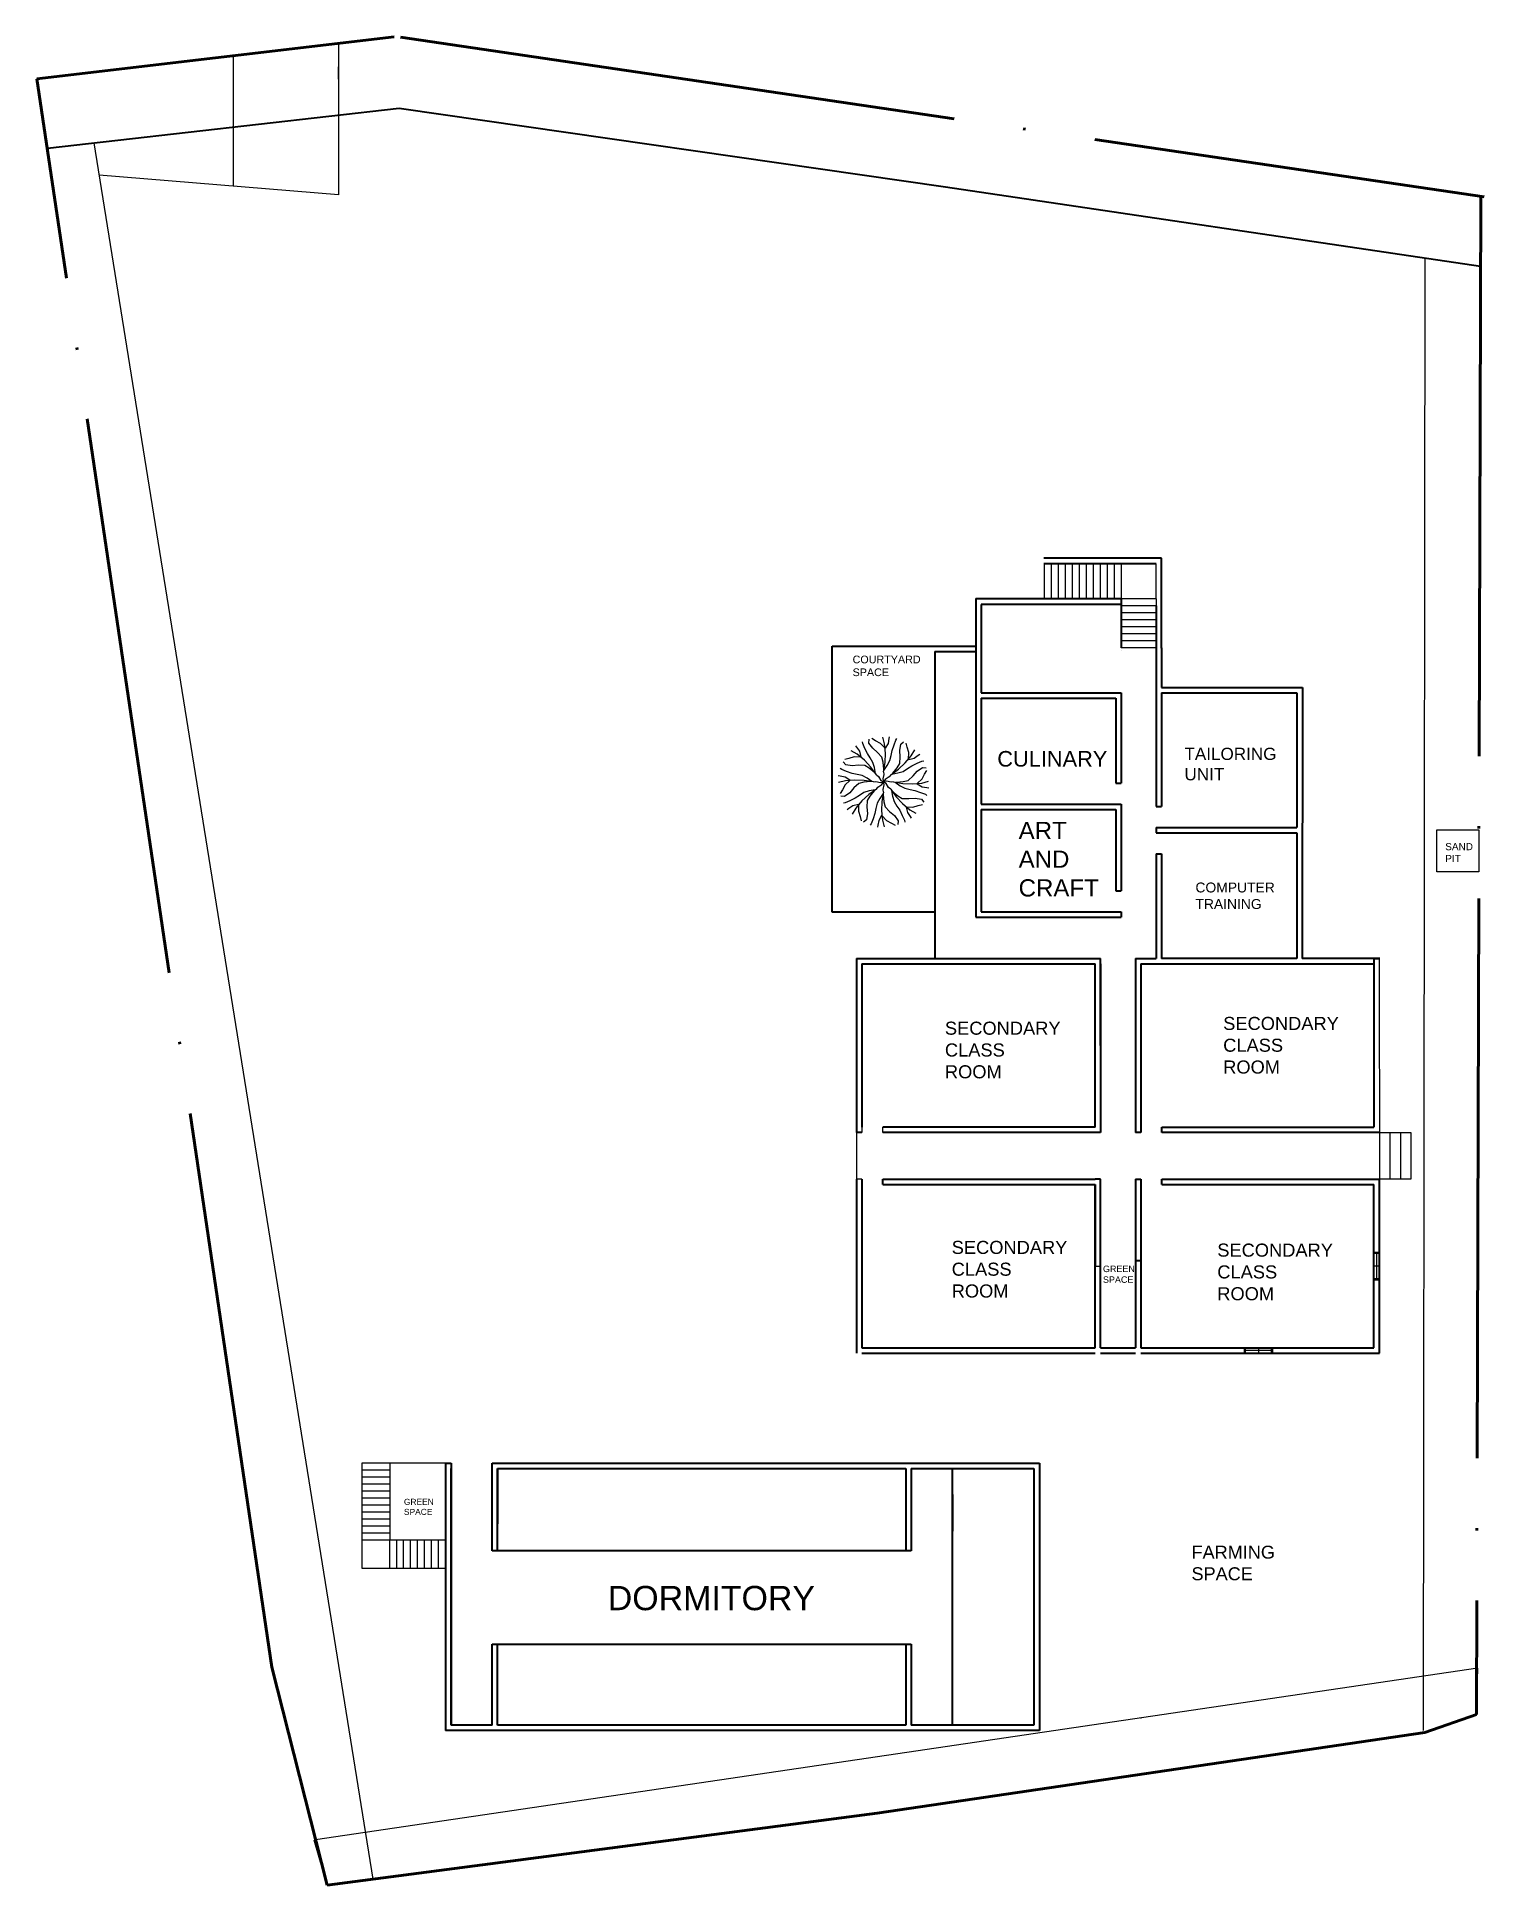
# Model space of a CAD drawing. Header units: metres. Extents: x -62 to 1282, y -193 to 114.
# Drawn here: x 303.5 to 365.5, y 34.8 to 114 of the extents above; entities that cross this region are included whole.
import ezdxf

# ---------------------------------------------------------------- set-up
doc = ezdxf.new("R2010")
doc.units = ezdxf.units.M
doc.header["$MEASUREMENT"] = 0
doc.linetypes.add('ACAD_ISO04W100', pattern=[30, 24, -3, 0, -3])
doc.layers.add('SITE BOUNDARY', color=6, linetype='ACAD_ISO04W100', lineweight=60)
doc.layers.add('WALL', color=2, linetype='Continuous', lineweight=40)
doc.layers.add('STAIR', color=231, linetype='Continuous', plot=False)
doc.layers.add('TEXT', color=141, linetype='Continuous', plot=False)
doc.layers.add('WINDOW', color=10, linetype='Continuous')
doc.styles.get("Standard").update_dxf_attribs({"font": 'arial.ttf'})

msp = doc.modelspace()

# ---------------------------------------------------------------- texts
at = {"layer": 'TEXT', "attachment_point": 1}
for s, width, gutter_width, insert, char_height in [('COURTYARD SPACE', 0.23761, 1.648, (338.453, 87.497), 0.3296), ('CULINARY', 0.25395, 3.341, (344.658, 83.407), 0.6682), ('TAILORING UNIT', 0.27421, 2.621, (352.684, 83.547), 0.52416), ('ART AND CRAFT', 0.35447, 3.692, (345.573, 80.37), 0.73832), ('SAND PIT', 0.03746, 1.531, (363.868, 79.461), 0.3062), ('COMPUTER TRAINING', 0.05074, 2.127, (353.156, 77.769), 0.42542), ('SECONDARY CLASS ROOM', 0.24887, 2.803, (342.411, 71.804), 0.56065), ('SECONDARY CLASS ROOM', 0.24887, 2.803, (354.345, 72.008), 0.56065), ('SECONDARY CLASS ROOM', 0.24887, 2.803, (342.703, 62.406), 0.56065), ('SECONDARY CLASS ROOM', 0.24887, 2.803, (354.092, 62.289), 0.56065), ('GREEN SPACE', 0.12008, 1.379, (349.189, 61.342), 0.27579), ('GREEN SPACE', 0.38616, 1.29, (319.212, 51.346), 0.25804), ('FARMING SPACE', 0.0644, 2.777, (352.987, 49.337), 0.55538), ('DORMITORY', 0.50613, 5.207, (327.953, 47.613), 1.0413)]:
    msp.add_mtext_dynamic_manual_height_columns(s, width=width, gutter_width=gutter_width, heights=[0], dxfattribs=dict(at, insert=insert, char_height=char_height))

# ---------------------------------------------------------------- blocks, each defined once
blk = doc.blocks.new('BRANCHZ', base_point=(0.5, 0.5))
for p, q in [((0.83, 0.567), (0.876, 0.621)), ((0.876, 0.621), (0.934, 0.663)), ((0.934, 0.663), (0.976, 0.659)), ((0.959, 0.588), (0.984, 0.629)), ((0.533, 0.508), (0.5, 0.5)), ((0.584, 0.496), (0.533, 0.508)), ((0.613, 0.5), (0.584, 0.496)), ((0.613, 0.5), (0.717, 0.483)), ((0.629, 0.496), (0.684, 0.458)), ((0.642, 0.496), (0.721, 0.504)), ((0.684, 0.458), (0.738, 0.429)), ((0.717, 0.483), (0.821, 0.479)), ((0.721, 0.504), (0.776, 0.517)), ((0.738, 0.429), (0.796, 0.416)), ((0.776, 0.517), (0.83, 0.567)), ((0.796, 0.416), (0.851, 0.404)), ((0.821, 0.479), (0.926, 0.488)), ((0.876, 0.483), (0.93, 0.533)), ((0.876, 0.479), (0.93, 0.446)), ((0.926, 0.488), (1.001, 0.508)), ((0.93, 0.533), (0.959, 0.588)), ((0.93, 0.446), (0.984, 0.437)), ((0.984, 0.437), (1.005, 0.433)), ((0.851, 0.404), (0.913, 0.383)), ((0.913, 0.383), (0.967, 0.362)), ((0.967, 0.362), (0.984, 0.35))]:
    blk.add_line(p, q)
blk = doc.blocks.new('TREE-16')
at = {"xscale": 120, "yscale": 120, "zscale": 120}
for rotation in [134.9999999999999, 90, 44.99999999999985, 180, 224.9999999999999, 270, 314.9999999999998]:
    blk.add_blockref('BRANCHZ', (0, 0), dxfattribs=dict(at, rotation=rotation))
blk.add_blockref('BRANCHZ', (0, 0), dxfattribs=at)

# ---------------------------------------------------------------- linework, layer by layer
for p, q in [((317.899, 35.033), (305.927, 109.482)), ((316.409, 107.246), (306.15, 108.091)), ((362.93, 41.419), (363.012, 104.539)), ((346.671, 91.439), (346.671, 89.925)), ((347.571, 91.439), (347.571, 89.925)), ((349.971, 91.439), (349.971, 89.925)), ((344.011, 89.945), (344.011, 89.925)), ((349.971, 89.925), (346.671, 89.925)), ((338.622, 74.512), (344.011, 74.512)), ((338.852, 74.512), (344.011, 74.512)), ((348.852, 74.512), (349.082, 74.512)), ((338.622, 67.282), (338.622, 65.282)), ((338.622, 67.052), (338.852, 67.052)), ((339.752, 67.282), (348.852, 67.282)), ((339.752, 67.052), (349.082, 67.052)), ((362.392, 67.052), (362.392, 65.052)), ((338.622, 65.282), (338.622, 65.052)), ((350.812, 65.051), (350.812, 57.822)), ((338.852, 64.822), (338.852, 64.822)), ((338.852, 57.592), (342.852, 57.592)), ((365.259, 44.093), (315.424, 36.728)), ((365.205, 42.094), (365.259, 44.093)), ((365.205, 42.094), (363.323, 41.419)), ((350.812, 41.958), (350.812, 41.924)), ((315.914, 34.788), (315.366, 36.712)), ((315.914, 34.788), (317.899, 35.033))]:
    msp.add_line(p, q)
at = {"layer": 'Defpoints'}
for p, q in [((316.409, 113.74), (316.409, 107.246)), ((311.909, 107.617), (311.909, 113.211)), ((316.409, 112.204), (316.409, 112.733)), ((351.722, 87.825), (351.701, 87.825)), ((363.508, 80.028), (365.308, 80.028)), ((363.508, 78.228), (363.508, 80.028)), ((365.308, 80.028), (365.308, 78.228)), ((365.308, 78.228), (363.508, 78.228)), ((338.852, 67.282), (338.852, 67.052)), ((339.752, 67.052), (339.752, 67.282)), ((338.852, 65.052), (338.622, 65.052)), ((350.812, 65.051), (350.582, 65.051)), ((321.001, 52.874), (318.601, 52.874))]:
    msp.add_line(p, q, dxfattribs=at)
at = {"layer": 'SITE BOUNDARY'}
for p, q in [((303.475, 112.221), (318.8, 114.02)), ((319.062, 114.017), (365.532, 107.166)), ((313.554, 44.127), (303.475, 112.221)), ((365.389, 107.187), (365.205, 42.094)), ((315.914, 34.788), (313.554, 44.127)), ((365.205, 42.094), (362.995, 41.328)), ((362.995, 41.328), (339.503, 37.873)), ((339.503, 37.873), (315.914, 34.788))]:
    msp.add_line(p, q, dxfattribs=at)
at = {"layer": 'STAIR'}
for p, q in [((346.671, 91.439), (346.671, 89.925)), ((346.971, 91.439), (346.971, 89.925)), ((347.271, 91.439), (347.271, 89.925)), ((347.571, 91.439), (347.571, 89.925)), ((347.871, 91.439), (347.871, 89.925)), ((348.171, 91.439), (348.171, 89.925)), ((348.471, 91.439), (348.471, 89.925)), ((348.771, 91.439), (348.771, 89.925)), ((349.071, 91.439), (349.071, 89.925)), ((349.371, 91.439), (349.371, 89.925)), ((349.671, 91.439), (349.671, 89.925)), ((349.971, 91.439), (349.971, 89.925)), ((351.467, 89.929), (351.467, 91.439)), ((351.471, 89.925), (349.971, 89.925)), ((351.471, 89.625), (349.971, 89.625)), ((351.471, 89.925), (351.471, 89.325)), ((351.471, 89.325), (349.971, 89.325)), ((351.471, 89.025), (349.971, 89.025)), ((351.471, 88.725), (349.971, 88.725)), ((351.471, 88.425), (349.971, 88.425)), ((351.471, 88.125), (349.971, 88.125)), ((351.471, 87.825), (349.971, 87.825)), ((361.041, 74.512), (361.042, 65.052)), ((361.042, 67.052), (362.392, 67.052)), ((361.492, 67.052), (361.492, 65.052)), ((361.942, 67.052), (361.942, 65.052)), ((362.392, 67.052), (362.392, 65.052)), ((362.392, 65.052), (361.042, 65.052)), ((318.601, 52.874), (317.401, 52.874)), ((317.401, 52.874), (317.401, 49.574)), ((318.601, 52.574), (317.401, 52.574)), ((318.601, 52.874), (318.601, 49.574)), ((318.601, 52.274), (317.401, 52.274)), ((318.601, 51.974), (317.401, 51.974)), ((318.601, 51.674), (317.401, 51.674)), ((318.601, 51.374), (317.401, 51.374)), ((318.601, 51.074), (317.401, 51.074)), ((318.601, 50.774), (317.401, 50.774)), ((318.601, 50.474), (317.401, 50.474)), ((318.601, 50.174), (317.401, 50.174)), ((318.601, 49.874), (317.401, 49.874)), ((321.001, 49.574), (317.401, 49.574)), ((317.401, 49.574), (317.401, 48.374)), ((318.601, 48.374), (318.601, 49.574)), ((318.901, 48.374), (318.901, 49.574)), ((319.201, 48.374), (319.201, 49.574)), ((319.501, 48.374), (319.501, 49.574)), ((319.801, 48.374), (319.801, 49.574)), ((320.101, 48.374), (320.101, 49.574)), ((320.101, 48.374), (320.101, 49.574)), ((320.401, 48.374), (320.401, 49.574)), ((320.701, 48.374), (320.701, 49.574)), ((317.401, 48.374), (321.001, 48.374))]:
    msp.add_line(p, q, dxfattribs=at)
at = {"layer": 'WALL'}
for p, q in [((303.475, 112.221), (303.921, 109.254)), ((303.921, 109.254), (319.01, 110.964)), ((319.01, 110.964), (342.437, 107.591)), ((342.297, 110.591), (342.297, 110.591)), ((342.297, 107.612), (342.297, 107.591)), ((342.437, 107.591), (365.38, 104.187)), ((365.389, 107.187), (365.389, 104.187)), ((351.702, 91.669), (346.649, 91.669)), ((351.468, 91.439), (346.649, 91.439)), ((351.702, 87.823), (351.702, 91.669)), ((343.743, 89.945), (343.743, 76.282)), ((349.971, 89.925), (343.743, 89.925)), ((343.973, 89.695), (343.973, 85.897)), ((349.971, 89.695), (343.973, 89.695)), ((349.971, 89.925), (349.971, 87.825)), ((351.471, 89.625), (351.471, 87.825)), ((349.972, 88.295), (349.972, 87.825)), ((337.573, 87.897), (343.743, 87.897)), ((337.573, 76.497), (337.573, 87.897)), ((341.973, 87.667), (341.973, 74.512)), ((341.973, 87.667), (343.743, 87.667)), ((351.471, 87.825), (351.471, 81.027)), ((351.701, 87.825), (351.701, 86.127)), ((343.973, 85.897), (349.972, 85.897)), ((343.973, 85.667), (349.742, 85.667)), ((343.973, 85.667), (343.973, 81.127)), ((349.742, 85.667), (349.742, 82.027)), ((349.972, 85.897), (349.972, 82.027)), ((351.701, 86.127), (357.74, 86.127)), ((351.701, 85.897), (357.51, 85.897)), ((351.701, 85.897), (351.701, 81.027)), ((357.51, 85.897), (357.509, 80.127)), ((357.74, 86.127), (357.738, 74.513)), ((349.742, 82.027), (349.972, 82.027)), ((343.973, 81.127), (349.972, 81.127)), ((343.973, 80.897), (349.742, 80.897)), ((343.973, 80.897), (343.973, 76.512)), ((349.742, 80.897), (349.742, 77.412)), ((349.972, 81.127), (349.972, 77.412)), ((351.471, 81.027), (351.701, 81.027)), ((357.509, 81.027), (357.51, 81.027)), ((362.982, 80.897), (362.988, 80.897)), ((351.471, 80.127), (357.51, 80.127)), ((351.471, 80.127), (351.471, 79.897)), ((351.471, 79.897), (357.51, 79.897)), ((357.509, 79.897), (357.508, 74.513)), ((351.471, 78.997), (351.701, 78.997)), ((351.471, 78.997), (351.471, 76.512)), ((351.701, 78.997), (351.701, 76.512)), ((357.509, 78.997), (357.51, 78.997)), ((349.742, 77.412), (349.972, 77.412)), ((341.973, 76.497), (337.573, 76.497)), ((338.622, 76.512), (341.973, 76.512)), ((341.602, 76.497), (341.602, 76.512)), ((343.743, 76.282), (349.972, 76.282)), ((343.973, 76.512), (349.972, 76.512)), ((349.972, 76.512), (349.972, 76.282)), ((351.471, 76.512), (351.471, 74.512)), ((351.701, 76.512), (351.701, 74.512)), ((338.622, 74.512), (338.622, 67.052)), ((338.622, 74.512), (349.082, 74.512)), ((349.082, 70.782), (349.082, 74.512)), ((350.582, 74.512), (350.812, 74.512)), ((350.582, 74.512), (350.582, 67.052)), ((350.582, 74.512), (351.471, 74.512)), ((350.812, 74.512), (351.471, 74.512)), ((357.508, 74.513), (351.701, 74.514)), ((361.058, 74.512), (357.738, 74.513)), ((360.812, 74.512), (360.812, 67.282)), ((360.812, 74.512), (361.058, 74.512)), ((338.852, 74.282), (348.852, 74.282)), ((338.852, 74.282), (338.852, 67.282)), ((348.852, 67.282), (348.852, 74.282)), ((349.082, 74.282), (349.082, 67.282)), ((350.812, 74.282), (350.812, 67.052)), ((350.812, 74.282), (360.812, 74.282)), ((338.852, 67.052), (338.622, 67.052)), ((348.852, 67.282), (339.752, 67.282)), ((349.082, 67.052), (339.752, 67.052)), ((349.082, 67.282), (349.082, 67.052)), ((350.812, 67.052), (350.582, 67.052)), ((350.812, 67.282), (350.812, 67.052)), ((351.712, 67.052), (351.712, 67.282)), ((351.712, 67.282), (360.812, 67.282)), ((361.042, 67.052), (351.712, 67.052)), ((338.622, 65.052), (338.622, 57.592)), ((338.852, 65.052), (338.852, 64.822)), ((339.752, 65.052), (348.852, 65.052)), ((339.752, 64.822), (339.752, 65.052)), ((349.082, 65.052), (348.852, 65.052)), ((349.082, 57.822), (349.082, 65.052)), ((350.579, 65.05), (350.809, 65.05)), ((350.579, 65.05), (350.579, 61.55)), ((350.582, 65.051), (350.582, 57.822)), ((350.809, 65.05), (350.809, 61.55)), ((350.812, 65.051), (350.812, 64.821)), ((351.712, 65.051), (361.042, 65.052)), ((351.712, 64.821), (351.712, 65.051)), ((361.042, 57.592), (361.042, 65.052)), ((338.852, 64.822), (338.852, 57.822)), ((339.752, 64.822), (348.852, 64.822)), ((348.852, 57.822), (348.852, 64.822)), ((348.852, 64.822), (348.852, 61.335)), ((350.812, 64.822), (350.812, 57.822)), ((350.812, 64.821), (350.812, 64.821)), ((351.712, 64.822), (360.812, 64.822)), ((360.812, 57.822), (360.812, 64.822)), ((350.809, 61.55), (350.579, 61.55)), ((338.852, 57.822), (348.852, 57.822)), ((338.852, 57.592), (348.852, 57.592)), ((349.082, 57.822), (350.582, 57.822)), ((349.082, 57.592), (350.582, 57.592)), ((350.812, 57.822), (360.812, 57.822)), ((350.812, 57.592), (361.042, 57.592)), ((362.947, 54.362), (362.947, 54.362)), ((321.001, 52.874), (321.231, 52.874)), ((321.001, 52.874), (321.001, 41.414)), ((321.231, 52.874), (321.231, 41.644)), ((321.231, 41.644), (321.231, 52.644)), ((323.001, 52.874), (346.461, 52.874)), ((323.001, 49.119), (323.001, 52.874)), ((323.231, 52.644), (323.231, 50.274)), ((323.231, 49.119), (323.231, 52.644)), ((323.231, 52.644), (340.731, 52.644)), ((333.731, 52.644), (333.731, 52.644)), ((333.731, 52.644), (333.731, 52.644)), ((333.731, 52.644), (333.731, 52.644)), ((333.731, 52.644), (333.731, 52.644)), ((340.731, 52.874), (342.731, 52.874)), ((340.731, 52.644), (340.731, 49.119)), ((340.961, 52.644), (346.231, 52.644)), ((340.961, 52.644), (340.961, 49.119)), ((342.731, 41.644), (342.731, 52.644)), ((346.231, 52.644), (346.231, 41.644)), ((346.461, 52.874), (346.461, 41.414)), ((342.731, 51.534), (342.731, 49.958)), ((340.961, 49.119), (323.001, 49.119)), ((323.231, 49.119), (323.231, 49.119)), ((323.001, 41.644), (323.001, 45.119)), ((323.001, 45.119), (340.961, 45.119)), ((323.231, 41.644), (323.231, 45.119)), ((340.731, 45.119), (340.731, 41.644)), ((340.961, 45.119), (340.961, 41.644)), ((346.461, 41.414), (321.001, 41.414)), ((323.001, 41.644), (321.231, 41.644)), ((340.731, 41.644), (323.231, 41.644)), ((346.231, 41.644), (340.961, 41.644))]:
    msp.add_line(p, q, dxfattribs=at)
at = {"layer": 'WINDOW'}
for p, q in [((349.971, 88.295), (349.972, 88.295)), ((349.971, 88.245), (349.972, 88.245)), ((349.972, 87.695), (349.971, 87.695)), ((360.812, 60.722), (360.812, 61.922)), ((360.812, 61.922), (361.042, 61.922)), ((360.812, 61.872), (361.042, 61.872)), ((360.927, 60.772), (360.927, 61.872)), ((361.042, 61.922), (361.042, 60.722)), ((348.852, 61.322), (349.082, 61.322)), ((361.042, 61.322), (360.812, 61.322)), ((361.042, 60.722), (361.042, 61.322)), ((361.042, 60.772), (360.812, 60.772)), ((361.042, 60.722), (360.812, 60.722)), ((355.259, 57.591), (355.259, 57.821)), ((355.259, 57.821), (356.459, 57.821)), ((356.459, 57.591), (355.259, 57.591)), ((355.309, 57.591), (355.309, 57.821)), ((356.409, 57.706), (355.309, 57.706)), ((356.459, 57.821), (355.859, 57.821)), ((355.859, 57.821), (355.859, 57.591)), ((356.409, 57.821), (356.409, 57.591)), ((356.459, 57.821), (356.459, 57.591))]:
    msp.add_line(p, q, dxfattribs=at)

# ---------------------------------------------------------------- block references
at = {"color": 0, "xscale": 0.0320120484411144, "yscale": 0.0320120484411144, "zscale": 0.0320120484411144}
msp.add_blockref('TREE-16', (339.779, 82.081), dxfattribs=at)

msp.set_redraw_order([(e.dxf.handle, doc.entitydb.next_handle()) for e in msp.query("TEXT MTEXT ATTDEF DIMENSION ARC_DIMENSION")])  # texts and dimensions are drawn at this point

doc.saveas('drawing.dxf')
